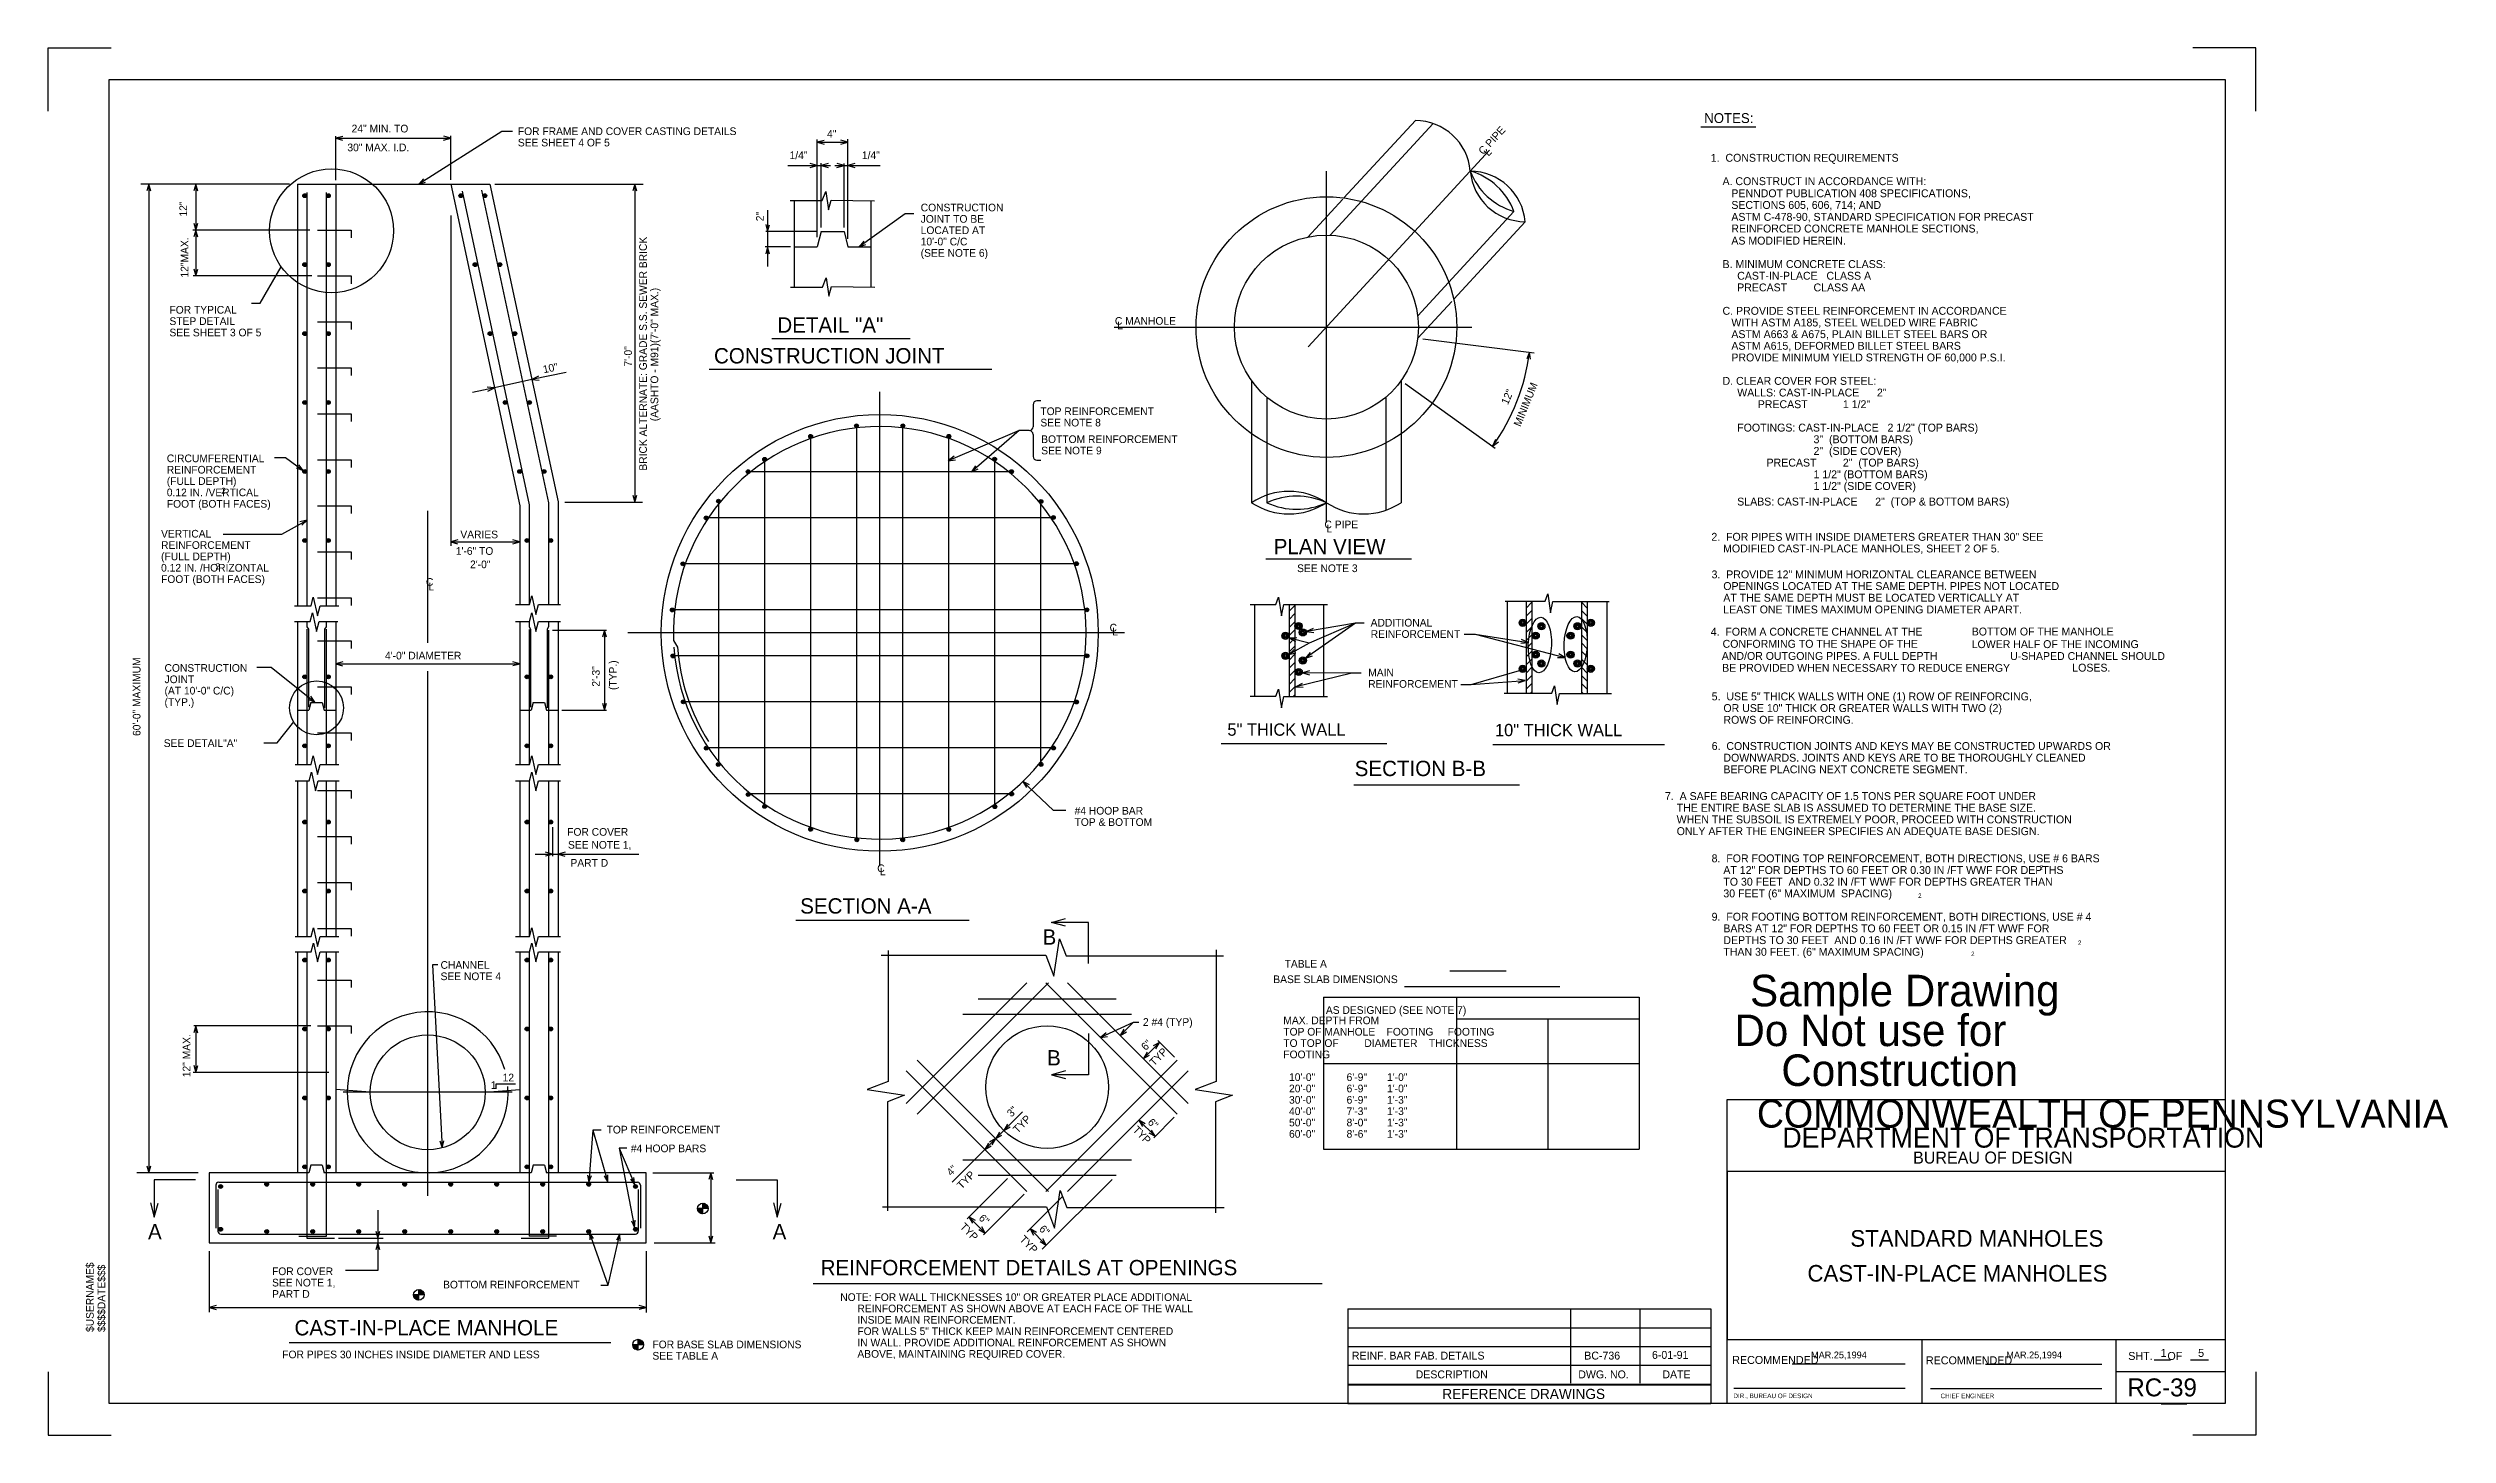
# Model space of a CAD drawing. Extents: x 150.5 to 188.6, y 6.9 to 28.9.
import ezdxf

# ---------------------------------------------------------------- set-up
doc = ezdxf.new("R2010")
doc.units = 0
for name, color, linetype in [('Border', 7, 'Continuous'), ('Default', 7, 'Continuous'), ('Level 1', 7, 'Continuous'), ('Plot', 7, 'Continuous'), ('Text', 7, 'Continuous'), ('Titleblock', 7, 'Continuous')]:
    doc.layers.add(name, color=color, linetype=linetype)

msp = doc.modelspace()

# ---------------------------------------------------------------- texts
at = {"layer": 'Default'}
for s, p in [('Sample Drawing', (177.512, 13.658)), ('Do Not use for ', (177.264, 13.027)), ('Construction', (178.008, 12.395))]:
    msp.add_text(s, height=0.5, dxfattribs=at).set_placement(p)
at = {"layer": 'Level 1'}
for s, height, p in [('$USERNAME$', 0.1217, (151.26, 8.493)), ('$$$$DATE$$$', 0.12175, (151.443, 8.493))]:
    msp.add_text(s, height=height, rotation=90, dxfattribs=at).set_placement(p)
at = {"layer": 'Text'}
for s, height, p in [('NOTES:', 0.1565, (176.786, 27.666)), ('24" MIN. TO', 0.12175, (155.347, 27.517)), ('SEE SHEET 4 OF 5', 0.12175, (157.982, 27.295)), ('FOR FRAME AND COVER CASTING DETAILS', 0.12175, (157.982, 27.475)), ('4"', 0.1217, (162.883, 27.433)), ('30" MAX. I.D.', 0.12175, (155.28, 27.218)), ('1/4"', 0.1217, (162.289, 27.094)), ('1/4"', 0.1217, (163.435, 27.094)), ('1.  CONSTRUCTION REQUIREMENTS', 0.12523, (176.89, 27.052)), ('    A. CONSTRUCT IN ACCORDANCE WITH:', 0.12523, (176.89, 26.681)), ('CONSTRUCTION', 0.12175, (164.367, 26.265)), ('       SECTIONS 605, 606, 714; AND', 0.12523, (176.89, 26.304)), ('       PENNDOT PUBLICATION 408 SPECIFICATIONS,', 0.12523, (176.89, 26.489)), ('JOINT TO BE', 0.12175, (164.367, 26.085)), ('LOCATED AT', 0.1217, (164.367, 25.905)), ('       ASTM C-478-90, STANDARD SPECIFICATION FOR PRECAST', 0.12523, (176.89, 26.115)), ('       REINFORCED CONCRETE MANHOLE SECTIONS,', 0.12523, (176.89, 25.93)), ('(SEE NOTE 6)', 0.12175, (164.367, 25.545)), ('10\'-0" C/C', 0.1217, (164.367, 25.725)), ('    B. MINIMUM CONCRETE CLASS:', 0.12523, (176.89, 25.366)), ('       AS MODIFIED HEREIN.', 0.12523, (176.89, 25.738)), ('         CAST-IN-PLACE   CLASS A', 0.12523, (176.89, 25.181)), ('         PRECAST         CLASS AA', 0.12523, (176.89, 24.996)), ('FOR TYPICAL', 0.12175, (152.46, 24.643)), ('    C. PROVIDE STEEL REINFORCEMENT IN ACCORDANCE', 0.12523, (176.89, 24.625)), ('STEP DETAIL', 0.12175, (152.46, 24.463)), ('SEE SHEET 3 OF 5', 0.12175, (152.46, 24.283)), ('DETAIL "A"', 0.2435, (162.095, 24.341)), ('C MANHOLE', 0.1217, (167.445, 24.467)), ('L', 0.122, (167.482, 24.395)), ('       WITH ASTM A185, STEEL WELDED WIRE FABRIC', 0.12523, (176.89, 24.44)), ('       ASTM A663 & A675, PLAIN BILLET STEEL BARS OR', 0.12523, (176.89, 24.255)), ('CONSTRUCTION JOINT', 0.24349, (161.091, 23.853)), ('       ASTM A615, DEFORMED BILLET STEEL BARS', 0.12523, (176.89, 24.07)), ('       PROVIDE MINIMUM YIELD STRENGTH OF 60,000 P.S.I.', 0.12523, (176.89, 23.885)), ('    D. CLEAR COVER FOR STEEL:', 0.12523, (176.89, 23.514)), ('         WALLS: CAST-IN-PLACE      2"', 0.12523, (176.89, 23.329)), ('                PRECAST            1 1/2"', 0.12523, (176.89, 23.144)), ('TOP REINFORCEMENT', 0.12175, (166.264, 23.034)), ('SEE NOTE 8', 0.1217, (166.264, 22.854)), ('         FOOTINGS: CAST-IN-PLACE   2 1/2" (TOP BARS)', 0.12523, (176.89, 22.773)), ('SEE NOTE 9', 0.1217, (166.277, 22.411)), ('BOTTOM REINFORCEMENT', 0.12175, (166.277, 22.591)), ('                                   3"  (BOTTOM BARS)', 0.12523, (176.89, 22.588)), ('                                   2"  (SIDE COVER)      ', 0.12523, (176.89, 22.403)), ('CIRCUMFERENTIAL', 0.12175, (152.418, 22.287)), ('REINFORCEMENT', 0.12175, (152.418, 22.107)), ('                   PRECAST         2"  (TOP BARS)', 0.12523, (176.89, 22.218)), ('                                   1 1/2" (BOTTOM BARS)', 0.12523, (176.89, 22.032)), ('0.12 IN. /VERTICAL', 0.12175, (152.418, 21.747)), ('(FULL DEPTH)', 0.12175, (152.418, 21.927)), ('FOOT (BOTH FACES)', 0.12175, (152.418, 21.566)), ('2', 0.0959, (153.281, 21.785)), ('         SLABS: CAST-IN-PLACE      2"  (TOP & BOTTOM BARS)', 0.12523, (176.89, 21.6)), ('                                   1 1/2" (SIDE COVER) ', 0.12523, (176.89, 21.847)), ('C PIPE', 0.1217, (170.767, 21.239)), ('VERTICAL', 0.1217, (152.327, 21.092)), ('REINFORCEMENT', 0.12175, (152.327, 20.912)), ('1\'-6" TO', 0.1217, (156.998, 20.818)), ('VARIES', 0.1217, (157.071, 21.08)), ('PLAN VIEW', 0.2435, (169.962, 20.828)), ('L', 0.122, (170.797, 21.173)), ('2.  FOR PIPES WITH INSIDE DIAMETERS GREATER THAN 30" SEE', 0.12523, (176.899, 21.041)), ('    MODIFIED CAST-IN-PLACE MANHOLES, SHEET 2 OF 5.', 0.12523, (176.899, 20.856)), ('0.12 IN. /HORIZONTAL', 0.12175, (152.327, 20.552)), ('(FULL DEPTH)', 0.12175, (152.327, 20.732)), ('2', 0.0959, (153.191, 20.588)), ('2\'-0"', 0.1217, (157.224, 20.606)), ('SEE NOTE 3', 0.1217, (170.333, 20.544)), ('3.  PROVIDE 12" MINIMUM HORIZONTAL CLEARANCE BETWEEN', 0.12523, (176.902, 20.445)), ('FOOT (BOTH FACES)', 0.12175, (152.327, 20.372)), ('C', 0.122, (156.525, 20.327)), ('L', 0.122, (156.564, 20.254)), ('    AT THE SAME DEPTH MUST BE LOCATED VERTICALLY AT', 0.12523, (176.902, 20.075)), ('    OPENINGS LOCATED AT THE SAME DEPTH. PIPES NOT LOCATED', 0.12523, (176.902, 20.26)), ('ADDITIONAL', 0.1217, (171.499, 19.681)), ('    LEAST ONE TIMES MAXIMUM OPENING DIAMETER APART.', 0.12523, (176.902, 19.889)), ('C', 0.122, (167.361, 19.602)), ('L', 0.122, (167.403, 19.539)), ('REINFORCEMENT', 0.12175, (171.499, 19.501)), ('4.  FORM A CONCRETE CHANNEL AT THE', 0.12509, (176.889, 19.536)), ('    CONFORMING TO THE SHAPE OF THE', 0.12509, (176.891, 19.344)), (' LOWER HALF OF THE INCOMING', 0.12509, (180.978, 19.339)), (' BOTTOM OF THE MANHOLE', 0.12509, (180.98, 19.539)), ('CONSTRUCTION', 0.12175, (152.382, 18.963)), ('4\'-0" DIAMETER', 0.12175, (155.876, 19.159)), ('    AND/OR OUTGOING PIPES. A FULL DEPTH', 0.12509, (176.878, 19.152)), ('    BE PROVIDED WHEN NECESSARY TO REDUCE ENERGY', 0.12509, (176.884, 18.963)), (' U-SHAPED CHANNEL SHOULD', 0.12509, (181.588, 19.15)), (' LOSES.', 0.1251, (182.573, 18.966)), ('JOINT', 0.1217, (152.382, 18.783)), ('(AT 10\'-0" C/C)', 0.12175, (152.382, 18.603)), ('MAIN', 0.1217, (171.46, 18.89)), ('REINFORCEMENT', 0.12175, (171.46, 18.71)), ('5.  USE 5" THICK WALLS WITH ONE (1) ROW OF REINFORCING,', 0.12523, (176.904, 18.51)), ('(TYP.)', 0.1217, (152.382, 18.423)), ('    OR USE 10" THICK OR GREATER WALLS WITH TWO (2)', 0.12523, (176.904, 18.325)), ('    ROWS OF REINFORCING.', 0.12523, (176.904, 18.139)), ('SEE DETAIL"A"', 0.12177, (152.369, 17.771)), ('5" THICK WALL', 0.19479, (169.228, 17.949)), ('10" THICK WALL', 0.19479, (173.469, 17.942)), ('SECTION B-B', 0.24349, (171.246, 17.309)), ('6.  CONSTRUCTION JOINTS AND KEYS MAY BE CONSTRUCTED UPWARDS OR', 0.12523, (176.904, 17.723)), ('    DOWNWARDS. JOINTS AND KEYS ARE TO BE THOROUGHLY CLEANED', 0.12523, (176.904, 17.538)), ('    BEFORE PLACING NEXT CONCRETE SEGMENT.', 0.12523, (176.904, 17.353)), ('#4 HOOP BAR', 0.12175, (166.806, 16.699)), ('          7.  A SAFE BEARING CAPACITY OF 1.5 TONS PER SQUARE FOOT UNDER', 0.12523, (175.698, 16.929)), ('              THE ENTIRE BASE SLAB IS ASSUMED TO DETERMINE THE BASE SIZE.', 0.12523, (175.698, 16.744)), ('FOR COVER', 0.1217, (158.764, 16.363)), ('TOP & BOTTOM', 0.12175, (166.806, 16.519)), ('              WHEN THE SUBSOIL IS EXTREMELY POOR, PROCEED WITH CONSTRUCTION', 0.12523, (175.698, 16.559)), ('              ONLY AFTER THE ENGINEER SPECIFIES AN ADEQUATE BASE DESIGN.', 0.12523, (175.698, 16.373)), ('SEE NOTE 1,', 0.12175, (158.777, 16.158)), ('PART D', 0.1217, (158.816, 15.872)), ('8.  FOR FOOTING TOP REINFORCEMENT, BOTH DIRECTIONS, USE # 6 BARS', 0.12523, (176.903, 15.942)), ('C', 0.122, (163.678, 15.786)), ('L', 0.122, (163.72, 15.735)), ('    AT 12" FOR DEPTHS TO 60 FEET OR 0.30 IN /FT WWF FOR DEPTHS', 0.12523, (176.903, 15.757)), ('    TO 30 FEET  AND 0.32 IN /FT WWF FOR DEPTHS GREATER THAN', 0.12523, (176.903, 15.571)), ('2', 0.0689, (182.103, 15.825)), ('SECTION A-A', 0.24349, (162.457, 15.128)), ('    30 FEET (6" MAXIMUM  SPACING)', 0.12523, (176.903, 15.386)), ('2', 0.0689, (180.177, 15.378)), ('B', 0.243, (166.299, 14.635)), ('9.  FOR FOOTING BOTTOM REINFORCEMENT, BOTH DIRECTIONS, USE # 4', 0.12523, (176.903, 15.016)), ('    BARS AT 12" FOR DEPTHS TO 60 FEET OR 0.15 IN /FT WWF FOR', 0.12523, (176.903, 14.831)), ('    THAN 30 FEET. (6" MAXIMUM SPACING)', 0.12523, (176.903, 14.46)), ('    DEPTHS TO 30 FEET  AND 0.16 IN /FT WWF FOR DEPTHS GREATER', 0.12523, (176.903, 14.645)), ('2', 0.0689, (181.017, 14.456)), ('2', 0.0689, (182.711, 14.633)), ('SEE NOTE 4', 0.1217, (156.757, 14.073)), ('CHANNEL', 0.1217, (156.757, 14.253)), ('                            BASE SLAB DIMENSIONS', 0.12175, (168.689, 14.026)), ('                                   TABLE A', 0.12175, (168.552, 14.271)), ('2 #4 (TYP)', 0.1217, (167.89, 13.348)), ('           TOP OF MANHOLE    FOOTING     FOOTING', 0.12175, (169.617, 13.194)), ('           MAX. DEPTH FROM', 0.12175, (169.617, 13.374)), ('                            AS DESIGNED (SEE NOTE 7)', 0.12175, (169.523, 13.538)), ('B', 0.243, (166.371, 12.72)), ('           TO TOP OF         DIAMETER    THICKNESS', 0.12175, (169.617, 13.014)), ('           FOOTING          ', 0.12175, (169.617, 12.834)), ('12', 0.1217, (157.741, 12.468)), ('             10\'-0"           6\'-9"       1\'-0"', 0.12175, (169.617, 12.474)), ('1', 0.122, (157.553, 12.347)), ('             30\'-0"           6\'-9"       1\'-3"', 0.12175, (169.617, 12.114)), ('             20\'-0"           6\'-9"       1\'-0"', 0.12175, (169.617, 12.294)), ('             40\'-0"           7\'-3"       1\'-3"', 0.12175, (169.617, 11.934)), ('             50\'-0"           8\'-0"       1\'-3"', 0.12175, (169.617, 11.754)), ('TOP REINFORCEMENT', 0.12175, (159.389, 11.641)), ('#4 HOOP BARS', 0.12175, (159.773, 11.344)), ('             60\'-0"           8\'-6"       1\'-3"', 0.12175, (169.617, 11.574)), ('A', 0.243, (152.12, 9.963)), ('A', 0.243, (162.02, 9.963)), ('FOR COVER', 0.1217, (154.086, 9.395)), ('REINFORCEMENT DETAILS AT OPENINGS', 0.24349, (162.781, 9.392)), ('SEE NOTE 1,', 0.12175, (154.086, 9.215)), ('PART D', 0.1217, (154.086, 9.035)), ('BOTTOM REINFORCEMENT', 0.12175, (156.797, 9.184)), ('NOTE: FOR WALL THICKNESSES 10" OR GREATER PLACE ADDITIONAL', 0.12175, (163.092, 8.985)), ('      REINFORCEMENT AS SHOWN ABOVE AT EACH FACE OF THE WALL', 0.12175, (163.092, 8.805)), ('CAST-IN-PLACE MANHOLE', 0.24349, (154.442, 8.439)), ('      FOR WALLS 5" THICK KEEP MAIN REINFORCEMENT CENTERED', 0.12175, (163.092, 8.445)), ('      INSIDE MAIN REINFORCEMENT.', 0.12175, (163.092, 8.625)), ('      IN WALL. PROVIDE ADDITIONAL REINFORCEMENT AS SHOWN', 0.12175, (163.092, 8.265)), ('FOR PIPES 30 INCHES INSIDE DIAMETER AND LESS', 0.12175, (154.248, 8.076)), ('SEE TABLE A', 0.12175, (160.115, 8.055)), ('FOR BASE SLAB DIMENSIONS', 0.12175, (160.115, 8.235)), ('      ABOVE, MAINTAINING REQUIRED COVER.', 0.12175, (163.092, 8.085))]:
    msp.add_text(s, height=height, dxfattribs=at).set_placement(p)
for s, height, rotation, p in [('C PIPE', 0.1218, 47.3294, (173.283, 27.153)), ('L', 0.122, 47.3294, (173.367, 27.13)), ('12"', 0.1217, 90, (152.739, 26.183)), ('2"', 0.1217, 90, (161.88, 26.108)), ('12"MAX.', 0.1218, 90, (152.761, 25.215)), ('BRICK ALTERNATE: GRADE S.S. SEWER BRICK', 0.12175, 90, (160.027, 22.153)), ('(AASHTO - M91)(7\'-0" MAX.)', 0.12175, 90, (160.207, 22.937)), ('7\'-0"  ', 0.1217, 90, (159.79, 23.803)), ('10"', 0.1218, 12.0967, (158.393, 23.696)), ('12"', 0.1218, 66.2272, (173.673, 23.189)), ('MINIMUM', 0.1218, 67.8502, (173.873, 22.841)), ('60\'-0" MAXIMUM', 0.12175, 90, (152.001, 17.945)), ('2\'-3"', 0.1217, 90, (159.28, 18.728)), ('(TYP.)', 0.1217, 90, (159.55, 18.674)), ('12" MAX.', 0.1217, 90, (152.792, 12.533)), ('6"', 0.1218, 45, (167.934, 12.948)), ('TYP', 0.1218, 45, (168.065, 12.701)), ('3"', 0.1218, 45.0139, (165.806, 11.893)), ('TYP', 0.1218, 45.0139, (165.902, 11.636)), ('6"', 0.1218, 315, (167.955, 11.807)), ('TYP', 0.1218, 315, (167.719, 11.687)), ('4"', 0.1218, 45.0139, (164.85, 10.96)), ('TYP', 0.1218, 45.0139, (165.015, 10.75)), ('6"', 0.1218, 315, (165.277, 10.288)), ('TYP', 0.1218, 315, (164.979, 10.152)), ('TYP', 0.1218, 315, (165.924, 9.951)), ('6"', 0.1218, 315, (166.234, 10.115))]:
    msp.add_text(s, height=height, rotation=rotation, dxfattribs=at).set_placement(p)
at = {"layer": 'Titleblock'}
for s, height, p in [('COMMONWEALTH OF PENNSYLVANIA', 0.44411, (177.621, 11.734)), ('DEPARTMENT OF TRANSPORTATION', 0.31636, (178.024, 11.417)), ('BUREAU OF DESIGN', 0.1903, (180.096, 11.164)), ('STANDARD MANHOLES', 0.26325, (179.102, 9.846)), ('CAST-IN-PLACE MANHOLES', 0.26333, (178.422, 9.292)), ('REINF. BAR FAB. DETAILS', 0.12523, (171.201, 8.056)), ('BC-736', 0.1252, (174.885, 8.056)), ('6-01-91', 0.1252, (175.958, 8.067)), ('RECOMMENDED', 0.1269, (177.23, 7.986)), ('MAR.25,1994', 0.10799, (178.479, 8.075)), ('RECOMMENDED', 0.1269, (180.3, 7.98)), ('MAR.25,1994', 0.10799, (181.574, 8.075)), ('SHT.     OF    ', 0.12656, (183.507, 8.05)), ('1', 0.127, (184.019, 8.098)), ('5', 0.127, (184.614, 8.098)), ('DESCRIPTION', 0.12523, (172.212, 7.758)), ('DWG. NO.', 0.1252, (174.79, 7.758)), ('DATE', 0.1252, (176.123, 7.758)), ('RC-39', 0.285, (183.493, 7.472)), ('REFERENCE DRAWINGS', 0.16152, (172.634, 7.43)), ('DIR., BUREAU OF DESIGN', 0.07278, (177.248, 7.444)), (' CHIEF ENGINEER', 0.07261, (180.503, 7.443))]:
    msp.add_text(s, height=height, dxfattribs=at).set_placement(p)

# ---------------------------------------------------------------- linework, layer by layer
at = {"layer": 'Border'}
msp.add_lwpolyline([(177.152, 7.36), (177.152, 12.178), (185.042, 12.178), (185.042, 11.037), (177.152, 11.037), (177.152, 8.374), (185.042, 8.374), (185.042, 7.36), (151.507, 7.36), (151.507, 28.356), (185.042, 28.356), (185.042, 8.374)], dxfattribs=at)
at = {"layer": 'Level 1'}
for p, q in [((155.095, 26.758), (155.095, 27.46)), ((155.095, 27.424), (156.918, 27.424)), ((156.918, 26.763), (156.918, 27.465)), ((162.727, 25.854), (162.727, 27.402)), ((163.213, 25.83), (163.213, 27.409)), ((170.859, 25.886), (172.492, 27.657)), ((171.073, 26.477), (172.207, 27.707)), ((162.727, 27.361), (163.213, 27.361)), ((162.727, 27.242), (162.727, 27.316)), ((162.788, 26.01), (162.788, 27.029)), ((163.152, 26.01), (163.152, 27.025)), ((170.51, 24.118), (173.381, 27.234)), ((154.364, 26.698), (152.005, 26.698)), ((152.134, 26.698), (152.134, 11.018)), ((152.878, 26.698), (152.878, 25.969)), ((154.488, 26.698), (157.539, 26.698)), ((154.488, 26.698), (154.488, 20.011)), ((155.095, 26.698), (155.095, 20.011)), ((157.619, 26.698), (159.97, 26.698)), ((159.837, 26.698), (159.837, 21.652)), ((162.262, 26.992), (162.727, 26.992)), ((162.727, 26.992), (162.788, 26.992)), ((162.788, 26.992), (162.938, 26.992)), ((163.008, 26.992), (163.152, 26.992)), ((163.152, 26.992), (163.213, 26.992)), ((163.213, 26.992), (163.724, 26.992)), ((170.797, 21.333), (170.797, 26.9)), ((154.64, 26.565), (154.64, 20.011)), ((154.944, 26.565), (154.944, 20.011)), ((161.941, 26.282), (161.941, 25.943)), ((162.362, 26.435), (162.362, 25.065)), ((163.577, 26.435), (163.577, 25.065)), ((170.502, 25.857), (171.057, 26.46)), ((172.244, 24.61), (173.77, 26.265)), ((154.687, 25.969), (152.831, 25.969)), ((152.878, 25.969), (152.878, 25.24)), ((156.918, 26.198), (156.918, 20.958)), ((162.709, 25.943), (161.912, 25.943)), ((161.941, 25.943), (161.941, 25.691)), ((162.788, 25.943), (162.727, 25.7)), ((162.788, 25.943), (163.152, 25.943)), ((163.152, 25.943), (163.213, 25.7)), ((172.815, 24.87), (173.949, 26.1)), ((162.301, 25.7), (161.9, 25.7)), ((161.941, 25.7), (161.941, 25.388)), ((162.362, 25.7), (162.727, 25.7)), ((163.213, 25.7), (163.577, 25.7)), ((154.714, 25.24), (152.835, 25.24)), ((172.244, 24.252), (172.783, 24.836)), ((167.432, 24.43), (173.101, 24.43)), ((162.009, 24.247), (164.202, 24.247)), ((172.326, 24.242), (174.092, 24.024)), ((158.204, 23.596), (157.61, 23.468)), ((158.747, 23.712), (158.204, 23.596)), ((161.014, 23.765), (165.492, 23.765)), ((157.61, 23.468), (157.263, 23.394)), ((163.718, 15.881), (163.718, 23.402)), ((169.612, 23.58), (169.612, 22.74)), ((169.855, 23.316), (169.855, 21.645)), ((171.738, 23.316), (171.738, 21.524)), ((171.981, 23.58), (171.981, 22.74)), ((172.044, 23.534), (173.472, 22.51)), ((163.354, 16.329), (163.354, 22.831)), ((164.083, 16.329), (164.083, 22.831)), ((162.624, 16.497), (162.624, 22.663)), ((165.93, 22.789), (164.805, 22.311)), ((164.812, 16.497), (164.812, 22.663)), ((165.93, 22.789), (165.173, 22.134)), ((166.087, 22.789), (165.93, 22.789)), ((169.612, 22.738), (169.612, 21.645)), ((171.981, 22.738), (171.981, 21.645)), ((154.125, 22.363), (154.298, 22.363)), ((154.298, 22.363), (154.577, 22.153)), ((165.765, 22.132), (161.671, 22.132)), ((161.896, 16.864), (161.896, 22.297)), ((165.541, 16.864), (165.541, 22.297)), ((156.554, 19.42), (156.554, 21.515)), ((158.726, 21.652), (159.959, 21.652)), ((166.435, 21.403), (160.967, 21.403)), ((161.166, 17.533), (161.166, 21.668)), ((166.27, 17.533), (166.27, 21.627)), ((156.918, 21.025), (158.012, 21.025)), ((166.801, 20.674), (160.635, 20.674)), ((169.835, 20.753), (172.147, 20.753)), ((166.969, 19.945), (160.467, 19.945)), ((169.659, 20.032), (169.659, 18.574)), ((170.205, 20.028), (170.205, 18.57)), ((170.205, 19.923), (170.297, 20.014)), ((170.205, 19.794), (170.297, 19.885)), ((170.297, 20.028), (170.297, 18.57)), ((170.752, 20.028), (170.752, 18.57)), ((173.661, 20.082), (173.661, 18.624)), ((173.964, 20.079), (173.964, 18.62)), ((173.964, 19.974), (174.056, 20.065)), ((173.964, 19.845), (174.056, 19.936)), ((173.964, 19.716), (174.056, 19.807)), ((174.056, 20.079), (174.056, 18.62)), ((174.84, 20.079), (174.84, 18.62)), ((174.931, 19.974), (174.84, 20.065)), ((174.931, 19.845), (174.84, 19.936)), ((174.931, 19.716), (174.84, 19.807)), ((174.931, 20.079), (174.931, 18.62)), ((175.24, 20.079), (175.24, 18.62)), ((154.488, 19.756), (154.488, 17.506)), ((154.64, 19.756), (154.64, 19.676)), ((154.64, 19.676), (154.662, 19.64)), ((154.64, 19.64), (154.64, 17.506)), ((154.944, 19.678), (154.92, 19.64)), ((154.944, 19.756), (154.944, 19.678)), ((154.944, 19.64), (154.944, 17.506)), ((155.095, 19.756), (155.095, 17.506)), ((158.163, 19.676), (158.185, 19.64)), ((158.467, 19.678), (158.444, 19.64)), ((158.53, 19.623), (159.389, 19.623)), ((159.356, 19.623), (159.356, 18.353)), ((167.599, 19.58), (159.724, 19.58)), ((160.449, 19.458), (160.512, 19.355)), ((170.205, 19.666), (170.297, 19.757)), ((170.205, 19.537), (170.297, 19.628)), ((170.205, 19.408), (170.297, 19.499)), ((173.964, 19.587), (174.056, 19.678)), ((173.964, 19.458), (174.056, 19.549)), ((173.964, 19.329), (174.056, 19.42)), ((174.931, 19.587), (174.84, 19.678)), ((174.931, 19.458), (174.84, 19.549)), ((174.931, 19.329), (174.84, 19.42)), ((155.095, 19.091), (158.012, 19.091)), ((166.969, 19.216), (160.467, 19.216)), ((170.205, 19.279), (170.297, 19.37)), ((170.205, 19.15), (170.297, 19.241)), ((170.205, 19.021), (170.297, 19.112)), ((173.964, 19.2), (174.056, 19.292)), ((173.964, 19.072), (174.056, 19.163)), ((173.964, 18.943), (174.056, 19.034)), ((174.931, 19.2), (174.84, 19.292)), ((174.931, 19.072), (174.84, 19.163)), ((174.931, 18.943), (174.84, 19.034)), ((156.554, 10.651), (156.554, 18.973)), ((170.205, 18.892), (170.297, 18.983)), ((170.205, 18.763), (170.297, 18.855)), ((170.205, 18.635), (170.297, 18.726)), ((173.964, 18.814), (174.056, 18.905)), ((173.964, 18.685), (174.056, 18.776)), ((174.029, 18.62), (174.056, 18.647)), ((174.931, 18.814), (174.84, 18.905)), ((174.931, 18.685), (174.84, 18.776)), ((174.867, 18.62), (174.84, 18.647)), ((154.488, 18.353), (154.67, 18.353)), ((154.701, 18.475), (154.67, 18.353)), ((154.701, 18.475), (154.883, 18.475)), ((154.883, 18.475), (154.913, 18.353)), ((154.913, 18.353), (155.095, 18.353)), ((158.012, 18.353), (158.194, 18.353)), ((158.224, 18.475), (158.194, 18.353)), ((158.224, 18.475), (158.406, 18.475)), ((158.406, 18.475), (158.437, 18.353)), ((158.437, 18.353), (158.619, 18.353)), ((158.679, 18.353), (159.389, 18.353)), ((166.801, 18.487), (160.635, 18.487)), ((170.27, 18.57), (170.297, 18.597)), ((166.435, 17.758), (161.002, 17.758)), ((169.131, 17.826), (171.757, 17.826)), ((173.437, 17.81), (176.155, 17.81)), ((154.488, 17.235), (154.488, 14.765)), ((154.64, 17.235), (154.64, 14.765)), ((154.944, 17.235), (154.944, 14.765)), ((155.095, 17.235), (155.095, 14.765)), ((171.232, 17.168), (173.856, 17.168)), ((165.765, 17.029), (161.671, 17.029)), ((158.533, 16.497), (158.532, 16.04)), ((158.254, 16.073), (158.532, 16.073)), ((158.532, 16.073), (158.619, 16.073)), ((158.619, 16.073), (159.897, 16.073)), ((162.387, 15.023), (165.134, 15.023)), ((154.488, 14.522), (154.488, 11.018)), ((154.64, 14.522), (154.64, 9.98)), ((154.944, 14.522), (154.944, 10.009)), ((155.095, 14.522), (155.095, 11.018)), ((172.756, 14.221), (173.647, 14.221)), ((164.138, 12.119), (166.051, 14.031)), ((164.31, 11.947), (166.394, 14.031)), ((165.277, 13.774), (167.466, 13.774)), ((166.349, 14.031), (168.434, 11.947)), ((166.693, 14.031), (168.606, 12.119)), ((170.752, 13.804), (170.752, 11.392)), ((170.752, 13.804), (175.754, 13.804)), ((172.034, 13.97), (174.497, 13.97)), ((172.86, 13.804), (172.86, 11.392)), ((175.754, 13.804), (175.754, 11.392)), ((154.7, 13.346), (152.844, 13.346)), ((152.878, 13.346), (152.878, 12.61)), ((165.035, 13.531), (167.709, 13.531)), ((172.86, 13.457), (175.754, 13.457)), ((174.305, 13.457), (174.305, 11.392)), ((168.154, 13.086), (167.896, 12.828)), ((168.126, 13.114), (168.391, 12.849)), ((154.988, 12.61), (152.835, 12.61)), ((164.138, 12.634), (166.051, 10.722)), ((164.31, 12.806), (166.394, 10.722)), ((166.35, 10.722), (168.434, 12.806)), ((166.693, 10.722), (168.606, 12.634)), ((170.763, 12.75), (175.754, 12.75)), ((155.642, 12.294), (155.095, 12.34)), ((157.891, 12.294), (155.211, 12.294)), ((157.465, 12.294), (158.012, 12.34)), ((165.685, 11.689), (165.978, 11.983)), ((167.825, 11.854), (168.083, 11.596)), ((168.387, 11.9), (168.06, 11.574)), ((159.171, 11.693), (159.108, 10.868)), ((164.867, 10.871), (165.556, 11.561)), ((165.556, 11.561), (165.685, 11.689)), ((154.7, 11.14), (154.67, 11.018)), ((154.883, 11.14), (154.7, 11.14)), ((154.883, 11.14), (154.913, 11.018)), ((158.406, 11.14), (158.224, 11.14)), ((165.035, 11.222), (167.709, 11.222)), ((170.752, 11.392), (175.754, 11.392)), ((152.913, 11.018), (151.941, 11.018)), ((153.091, 11.018), (153.091, 9.908)), ((154.67, 11.018), (153.091, 11.018)), ((153.195, 10.821), (153.195, 10.139)), ((153.227, 10.754), (153.227, 10.092)), ((159.88, 10.866), (153.24, 10.866)), ((158.194, 11.018), (154.913, 11.018)), ((160.016, 11.018), (158.437, 11.018)), ((159.891, 10.754), (159.891, 10.092)), ((159.926, 10.821), (159.926, 10.139)), ((160.016, 9.908), (160.016, 11.018)), ((160.122, 11.018), (161.09, 11.018)), ((161.04, 11.018), (161.04, 9.908)), ((165.103, 10.289), (165.741, 10.928)), ((165.277, 10.98), (167.466, 10.98)), ((165.36, 10.032), (166.006, 10.677)), ((166.294, 9.807), (167.401, 10.914)), ((155.763, 10.427), (155.763, 9.98)), ((160.91, 10.366), (160.828, 10.447)), ((160.999, 10.451), (160.829, 10.451)), ((160.894, 10.368), (160.831, 10.432)), ((160.914, 10.376), (160.839, 10.451)), ((160.873, 10.376), (160.839, 10.411)), ((160.914, 10.389), (160.851, 10.451)), ((160.914, 10.402), (160.865, 10.451)), ((160.914, 10.416), (160.879, 10.451)), ((160.914, 10.429), (160.892, 10.451)), ((160.914, 10.443), (160.905, 10.451)), ((160.998, 10.451), (160.914, 10.536)), ((160.914, 10.366), (160.914, 10.536)), ((160.986, 10.451), (160.914, 10.523)), ((160.972, 10.451), (160.914, 10.51)), ((160.959, 10.451), (160.914, 10.496)), ((160.945, 10.451), (160.914, 10.483)), ((160.932, 10.451), (160.914, 10.469)), ((160.919, 10.451), (160.914, 10.456)), ((160.997, 10.466), (160.928, 10.534)), ((160.991, 10.485), (160.947, 10.529)), ((165.132, 10.319), (165.39, 10.062)), ((166.054, 10.083), (166.608, 10.636)), ((153.091, 9.908), (160.016, 9.908)), ((153.273, 10.047), (159.846, 10.047)), ((154.944, 10.009), (154.511, 10.009)), ((154.64, 9.98), (155.075, 9.98)), ((155.14, 9.98), (155.846, 9.98)), ((155.763, 9.98), (155.763, 9.908)), ((155.763, 9.908), (155.763, 9.469)), ((158.032, 9.98), (158.467, 9.98)), ((158.596, 10.011), (158.163, 10.011)), ((159.413, 9.233), (159.116, 10.07)), ((160.143, 9.908), (161.11, 9.908)), ((166.101, 10.129), (166.358, 9.872)), ((153.091, 9.774), (153.091, 8.806)), ((160.016, 9.774), (160.016, 8.802)), ((155.763, 9.469), (155.25, 9.469)), ((156.497, 9.082), (156.412, 9.167)), ((156.412, 8.997), (156.412, 9.167)), ((156.484, 9.082), (156.412, 9.154)), ((156.47, 9.082), (156.412, 9.141)), ((156.496, 9.097), (156.427, 9.165)), ((156.49, 9.116), (156.446, 9.16)), ((162.665, 9.261), (170.732, 9.261)), ((153.091, 8.883), (160.016, 8.883)), ((156.497, 9.082), (156.327, 9.082)), ((156.408, 8.997), (156.327, 9.078)), ((156.393, 8.999), (156.329, 9.063)), ((156.412, 9.007), (156.337, 9.082)), ((156.372, 9.007), (156.337, 9.041)), ((156.412, 9.02), (156.35, 9.082)), ((156.412, 9.033), (156.364, 9.082)), ((156.412, 9.047), (156.377, 9.082)), ((156.412, 9.06), (156.39, 9.082)), ((156.412, 9.074), (156.404, 9.082)), ((156.457, 9.082), (156.412, 9.127)), ((156.444, 9.082), (156.412, 9.114)), ((156.431, 9.082), (156.412, 9.1)), ((156.417, 9.082), (156.412, 9.087)), ((159.973, 8.292), (159.888, 8.377)), ((159.888, 8.207), (159.888, 8.377)), ((159.972, 8.306), (159.903, 8.375)), ((159.966, 8.326), (159.922, 8.369)), ((154.357, 8.324), (159.457, 8.324)), ((159.973, 8.291), (159.803, 8.291)), ((159.884, 8.206), (159.803, 8.288)), ((159.869, 8.208), (159.805, 8.273)), ((159.888, 8.217), (159.813, 8.291)), ((159.848, 8.217), (159.813, 8.251)), ((159.888, 8.23), (159.826, 8.291)), ((159.888, 8.243), (159.839, 8.291)), ((159.888, 8.257), (159.853, 8.291)), ((159.888, 8.27), (159.866, 8.291)), ((159.888, 8.283), (159.879, 8.291)), ((159.96, 8.291), (159.888, 8.364)), ((159.946, 8.291), (159.888, 8.35)), ((159.933, 8.291), (159.888, 8.337)), ((159.92, 8.291), (159.888, 8.323)), ((159.906, 8.291), (159.888, 8.31)), ((159.893, 8.291), (159.888, 8.297))]:
    msp.add_line(p, q, dxfattribs=at)
for points in [[(155.207, 27.454), (155.095, 27.424), (155.205, 27.393)], [(157.895, 27.532), (157.727, 27.532), (156.411, 26.694)], [(156.806, 27.394), (156.918, 27.424), (156.808, 27.455)], [(162.839, 27.391), (162.727, 27.361), (162.837, 27.33)], [(163.101, 27.331), (163.213, 27.361), (163.103, 27.392)], [(162.615, 26.961), (162.727, 26.992), (162.617, 27.023)], [(162.899, 27.022), (162.788, 26.992), (162.898, 26.96)], [(163.04, 26.961), (163.152, 26.992), (163.042, 27.023)], [(163.325, 27.022), (163.213, 26.992), (163.323, 26.96)], [(152.164, 26.586), (152.134, 26.698), (152.103, 26.588)], [(152.908, 26.586), (152.878, 26.698), (152.847, 26.588)], [(156.489, 26.779), (156.411, 26.694), (156.52, 26.727)], [(156.918, 26.698), (158.012, 21.595), (158.012, 20.031)], [(157.539, 26.698), (158.619, 21.659), (158.619, 20.031)], [(159.868, 26.586), (159.837, 26.698), (159.806, 26.588)], [(157.098, 26.584), (158.163, 21.611), (158.163, 20.031)], [(157.404, 26.603), (158.467, 21.643), (158.467, 20.031)], [(162.296, 26.435), (162.803, 26.435), (162.865, 26.582), (162.906, 26.288), (162.947, 26.443), (163.633, 26.434)], [(152.908, 25.857), (152.878, 25.969), (152.847, 25.859)], [(152.848, 26.08), (152.878, 25.969), (152.909, 26.078)], [(154.804, 25.969), (155.339, 25.969), (155.339, 25.847)], [(161.911, 26.055), (161.941, 25.943), (161.972, 26.053)], [(164.26, 26.227), (164.123, 26.227), (163.391, 25.704)], [(161.971, 25.588), (161.941, 25.7), (161.91, 25.59)], [(163.464, 25.793), (163.391, 25.704), (163.498, 25.742)], [(152.848, 25.351), (152.878, 25.24), (152.909, 25.349)], [(153.76, 24.808), (153.897, 24.808), (154.231, 25.385)], [(154.804, 25.24), (155.339, 25.24), (155.339, 25.118)], [(162.301, 25.065), (162.808, 25.065), (162.869, 25.212), (162.91, 24.918), (162.951, 25.073), (163.638, 25.064)], [(154.804, 24.511), (155.339, 24.511), (155.339, 24.389)], [(174.034, 23.92), (174.016, 24.034), (173.973, 23.928)], [(154.804, 23.782), (155.339, 23.782), (155.339, 23.66)], [(158.307, 23.649), (158.204, 23.596), (158.318, 23.588)], [(157.507, 23.416), (157.61, 23.468), (157.496, 23.476)], [(166.271, 23.26), (166.209, 23.26)], [(154.804, 23.053), (155.339, 23.053), (155.339, 22.931)], [(166.148, 23.199), (166.148, 22.85)], [(166.148, 22.728), (166.148, 22.379)], [(173.475, 22.647), (173.432, 22.539), (173.523, 22.608)], [(154.47, 22.196), (154.577, 22.153), (154.508, 22.244)], [(154.804, 22.324), (155.339, 22.324), (155.339, 22.202)], [(164.896, 22.383), (164.805, 22.311), (164.918, 22.326)], [(165.238, 22.23), (165.173, 22.134), (165.276, 22.182)], [(166.209, 22.318), (166.271, 22.318)], [(159.807, 21.764), (159.837, 21.652), (159.869, 21.762)], [(153.31, 21.148), (154.242, 21.148), (154.641, 21.366)], [(154.557, 21.286), (154.641, 21.366), (154.529, 21.341)], [(154.804, 21.595), (155.339, 21.595), (155.339, 21.473)], [(157.03, 21.055), (156.918, 21.025), (157.028, 20.994)], [(157.9, 20.995), (158.012, 21.025), (157.902, 21.056)], [(154.804, 20.866), (155.339, 20.866), (155.339, 20.744)], [(157.943, 20.031), (158.166, 20.031), (158.202, 20.168), (158.267, 19.872), (158.311, 20.031), (158.658, 20.031)], [(173.631, 20.082), (174.265, 20.082), (174.306, 20.198), (174.351, 19.9), (174.388, 20.079), (175.28, 20.079)], [(154.44, 20.011), (154.704, 20.011), (154.74, 20.148), (154.805, 19.852), (154.848, 20.011), (155.144, 20.011)], [(154.44, 19.76), (154.689, 19.76), (154.726, 19.897), (154.791, 19.602), (154.834, 19.76), (155.129, 19.76)], [(154.804, 20.136), (155.339, 20.136), (155.339, 20.015)], [(157.943, 19.76), (158.166, 19.76), (158.202, 19.897), (158.267, 19.602), (158.311, 19.76), (158.658, 19.76)], [(169.589, 20.032), (169.998, 20.032), (170.039, 20.147), (170.084, 19.849), (170.121, 20.028), (170.817, 20.028)], [(154.662, 19.64), (154.662, 18.4)], [(154.804, 19.452), (155.339, 19.452), (155.339, 19.331)], [(154.92, 19.64), (154.92, 18.393)], [(158.012, 19.756), (158.012, 17.506)], [(158.163, 19.756), (158.163, 19.676)], [(158.163, 19.632), (158.163, 17.506)], [(158.185, 19.64), (158.185, 18.4)], [(158.444, 19.64), (158.444, 18.393)], [(158.467, 19.756), (158.467, 19.678)], [(158.467, 19.623), (158.467, 17.506)], [(158.619, 19.756), (158.619, 17.506)], [(159.386, 19.511), (159.356, 19.623), (159.325, 19.513)], [(170.525, 19.419), (170.202, 19.236)], [(171.261, 19.733), (170.525, 19.419), (170.211, 19.498)], [(170.327, 19.5), (170.211, 19.498), (170.31, 19.441)], [(171.261, 19.733), (170.467, 19.18)], [(171.394, 19.733), (171.261, 19.733), (170.483, 19.601)], [(170.588, 19.649), (170.483, 19.601), (170.597, 19.588)], [(172.983, 19.56), (173.155, 19.56), (173.994, 19.43)], [(173.155, 19.56), (174.577, 19.191)], [(173.879, 19.417), (173.994, 19.43), (173.89, 19.477)], [(153.844, 19.035), (154.07, 19.035), (154.766, 18.483)], [(155.207, 19.121), (155.095, 19.091), (155.205, 19.06)], [(157.9, 19.061), (158.012, 19.091), (157.902, 19.122)], [(170.284, 19.317), (170.202, 19.236), (170.313, 19.263)], [(170.542, 19.269), (170.467, 19.18), (170.575, 19.218)], [(174.461, 19.19), (174.577, 19.191), (174.479, 19.249)], [(154.804, 18.723), (155.339, 18.723), (155.339, 18.602)], [(169.589, 18.574), (169.998, 18.574), (170.039, 18.689), (170.084, 18.391), (170.121, 18.57), (170.817, 18.57)], [(171.198, 18.941), (170.313, 18.722)], [(170.414, 18.778), (170.313, 18.722), (170.427, 18.718)], [(170.532, 18.978), (170.42, 18.949), (170.53, 18.917)], [(171.347, 18.941), (171.198, 18.941), (170.42, 18.949)], [(172.928, 18.761), (173.093, 18.761), (173.858, 18.983)], [(173.093, 18.761), (173.946, 18.824)], [(173.616, 18.624), (174.37, 18.624), (174.411, 18.74), (174.455, 18.442), (174.493, 18.62), (175.317, 18.62)], [(173.837, 18.786), (173.946, 18.824), (173.834, 18.847)], [(154.66, 18.529), (154.766, 18.483), (154.699, 18.576)], [(159.326, 18.465), (159.356, 18.353), (159.387, 18.463)], [(153.955, 17.839), (154.169, 17.839), (154.431, 18.168)], [(154.804, 17.994), (155.339, 17.994), (155.339, 17.873)], [(154.452, 17.494), (154.704, 17.494), (154.74, 17.632), (154.805, 17.336), (154.848, 17.494), (155.144, 17.494)], [(157.943, 17.494), (158.166, 17.494), (158.202, 17.632), (158.267, 17.336), (158.311, 17.494), (158.658, 17.494)], [(154.452, 17.235), (154.675, 17.235), (154.711, 17.372), (154.776, 17.076), (154.819, 17.235), (155.151, 17.235)], [(157.943, 17.235), (158.166, 17.235), (158.202, 17.372), (158.267, 17.076), (158.311, 17.235), (158.658, 17.235)], [(158.012, 17.235), (158.012, 14.765)], [(158.163, 17.235), (158.163, 14.765)], [(158.467, 17.235), (158.467, 14.765)], [(158.619, 17.235), (158.619, 14.765)], [(166.669, 16.763), (166.472, 16.763), (165.988, 17.224)], [(166.089, 17.169), (165.988, 17.224), (166.046, 17.126)], [(154.804, 17.078), (155.339, 17.078), (155.339, 16.956)], [(154.804, 16.349), (155.339, 16.349), (155.339, 16.227)], [(158.421, 16.042), (158.532, 16.073), (158.422, 16.104)], [(158.731, 16.103), (158.619, 16.073), (158.729, 16.041)], [(154.804, 15.62), (155.339, 15.62), (155.339, 15.498)], [(154.452, 14.763), (154.707, 14.763), (154.743, 14.9), (154.808, 14.604), (154.851, 14.763), (155.147, 14.763)], [(154.804, 14.891), (155.339, 14.891), (155.339, 14.769)], [(157.943, 14.763), (158.166, 14.763), (158.202, 14.9), (158.267, 14.604), (158.311, 14.763), (158.658, 14.763)], [(166.664, 14.929), (166.441, 14.989), (166.66, 15.051)], [(167.029, 14.335), (167.029, 14.989), (166.441, 14.989)], [(154.452, 14.522), (154.707, 14.522), (154.743, 14.659), (154.808, 14.363), (154.851, 14.522), (155.147, 14.522)], [(157.943, 14.522), (158.166, 14.522), (158.202, 14.659), (158.267, 14.363), (158.311, 14.522), (158.658, 14.522)], [(158.012, 14.522), (158.012, 11.018)], [(158.163, 14.522), (158.163, 10.011)], [(158.467, 14.522), (158.467, 9.98)], [(158.619, 14.522), (158.619, 11.018)], [(163.853, 14.543), (163.853, 12.467), (163.517, 12.338), (164.111, 12.248), (163.84, 12.144), (163.84, 10.417)], [(163.74, 14.471), (166.349, 14.471), (166.478, 14.135), (166.569, 14.729), (166.672, 14.458), (169.166, 14.458)], [(169.05, 14.554), (169.05, 12.467), (168.715, 12.338), (169.308, 12.248), (169.037, 12.144), (169.037, 10.383)], [(154.804, 14.075), (155.339, 14.075), (155.339, 13.954)], [(156.714, 14.314), (156.628, 14.314), (156.784, 11.413)], [(152.908, 13.234), (152.878, 13.346), (152.847, 13.236)], [(154.804, 13.346), (155.339, 13.346), (155.339, 13.225)], [(167.732, 13.399), (167.217, 13.164)], [(167.823, 13.399), (167.732, 13.399), (167.529, 13.195)], [(167.029, 13.227), (167.029, 12.573), (166.441, 12.573)], [(167.306, 13.237), (167.217, 13.164), (167.329, 13.181)], [(167.586, 13.296), (167.529, 13.195), (167.628, 13.251)], [(168.096, 12.986), (168.154, 13.086), (168.054, 13.03)], [(152.848, 12.722), (152.878, 12.61), (152.909, 12.72)], [(166.664, 12.633), (166.441, 12.573), (166.66, 12.511)], [(167.954, 12.929), (167.896, 12.828), (167.996, 12.884)], [(157.639, 12.35), (157.639, 12.426), (157.943, 12.426)], [(167.926, 11.796), (167.825, 11.854), (167.881, 11.754)], [(156.748, 11.523), (156.784, 11.413), (156.81, 11.524)], [(159.304, 11.693), (159.171, 11.693), (159.409, 10.871)], [(165.442, 11.489), (165.384, 11.389), (165.484, 11.444)], [(165.498, 11.46), (165.556, 11.561), (165.456, 11.505)], [(165.614, 11.661), (165.556, 11.561), (165.655, 11.616)], [(165.742, 11.79), (165.685, 11.689), (165.784, 11.745)], [(167.983, 11.654), (168.083, 11.596), (168.027, 11.696)], [(152.104, 11.13), (152.134, 11.018), (152.165, 11.128)], [(158.224, 11.14), (158.194, 11.018)], [(158.406, 11.14), (158.437, 11.018)], [(159.71, 11.407), (159.589, 11.407), (159.837, 10.827)], [(159.589, 11.407), (159.833, 10.151)], [(152.871, 10.904), (152.217, 10.904), (152.217, 10.316)], [(159.087, 10.982), (159.108, 10.868), (159.148, 10.976)], [(159.349, 10.97), (159.409, 10.871), (159.408, 10.985)], [(159.765, 10.918), (159.837, 10.827), (159.822, 10.941)], [(161.07, 10.907), (161.04, 11.018), (161.008, 10.909)], [(161.44, 10.904), (162.094, 10.904), (162.094, 10.316)], [(163.763, 10.478), (166.36, 10.478), (166.49, 10.142), (166.58, 10.736), (166.683, 10.465), (169.178, 10.465)], [(152.157, 10.539), (152.217, 10.316), (152.279, 10.535)], [(162.034, 10.539), (162.094, 10.316), (162.156, 10.535)], [(165.233, 10.262), (165.132, 10.319), (165.188, 10.22)], [(155.793, 9.796), (155.763, 9.908), (155.732, 9.798)], [(155.733, 10.092), (155.763, 9.98), (155.794, 10.09)], [(159.182, 9.974), (159.116, 10.07), (159.124, 9.956)], [(159.296, 9.233), (159.413, 9.233), (159.599, 10.048)], [(159.603, 9.932), (159.599, 10.048), (159.544, 9.948)], [(159.782, 10.255), (159.833, 10.151), (159.843, 10.265)], [(161.009, 10.02), (161.04, 9.908), (161.071, 10.018)], [(165.29, 10.119), (165.39, 10.062), (165.335, 10.161)], [(166.201, 10.072), (166.101, 10.129), (166.156, 10.03)], [(166.258, 9.929), (166.358, 9.872), (166.303, 9.971)], [(153.202, 8.913), (153.091, 8.883), (153.2, 8.852)], [(159.905, 8.853), (160.016, 8.883), (159.907, 8.914)]]:
    msp.add_lwpolyline(points, dxfattribs=at)
for centre, radius in [((155.03, 25.957), 0.982), ((154.604, 26.513), 0.0303), ((154.604, 26.513), 0.0229), ((154.604, 26.513), 0.0164), ((154.604, 26.513), 0.00928), ((154.979, 26.513), 0.0303), ((154.979, 26.513), 0.0229), ((154.979, 26.513), 0.0164), ((154.979, 26.513), 0.00928), ((157.078, 26.513), 0.0303), ((157.078, 26.513), 0.0229), ((157.078, 26.513), 0.0164), ((157.078, 26.513), 0.00928), ((157.458, 26.513), 0.0303), ((157.458, 26.513), 0.0229), ((157.458, 26.513), 0.0164), ((157.458, 26.513), 0.00928), ((170.797, 24.43), 2.066), ((170.797, 24.43), 1.458), ((154.604, 25.42), 0.0303), ((154.604, 25.42), 0.0229), ((154.604, 25.42), 0.0164), ((154.604, 25.42), 0.00928), ((154.979, 25.42), 0.0303), ((154.979, 25.42), 0.0229), ((154.979, 25.42), 0.0164), ((154.979, 25.42), 0.00928), ((157.304, 25.42), 0.0303), ((157.304, 25.42), 0.0229), ((157.304, 25.42), 0.0164), ((157.304, 25.42), 0.00928), ((157.696, 25.42), 0.0303), ((157.696, 25.42), 0.0229), ((157.696, 25.42), 0.0164), ((157.696, 25.42), 0.00928), ((154.604, 24.326), 0.0303), ((154.604, 24.326), 0.0229), ((154.979, 24.326), 0.0303), ((154.979, 24.326), 0.0229), ((157.542, 24.326), 0.0303), ((157.542, 24.326), 0.0229), ((157.934, 24.326), 0.0303), ((157.934, 24.326), 0.0229), ((154.604, 24.326), 0.0164), ((154.604, 24.326), 0.00928), ((154.979, 24.326), 0.0164), ((154.979, 24.326), 0.00928), ((157.542, 24.326), 0.0164), ((157.542, 24.326), 0.00928), ((157.934, 24.326), 0.0164), ((157.934, 24.326), 0.00928), ((154.604, 23.233), 0.0303), ((154.604, 23.233), 0.0229), ((154.604, 23.233), 0.0164), ((154.604, 23.233), 0.00928), ((154.979, 23.233), 0.0303), ((154.979, 23.233), 0.0229), ((154.979, 23.233), 0.0164), ((154.979, 23.233), 0.00928), ((157.78, 23.233), 0.0303), ((157.78, 23.233), 0.0229), ((157.78, 23.233), 0.0164), ((157.78, 23.233), 0.00928), ((158.166, 23.233), 0.0303), ((158.166, 23.233), 0.0229), ((158.166, 23.233), 0.0164), ((158.166, 23.233), 0.00928), ((163.718, 19.58), 3.463), ((163.35, 22.864), 0.0303), ((163.35, 22.864), 0.0229), ((163.35, 22.864), 0.0164), ((163.35, 22.864), 0.00928), ((164.083, 22.864), 0.0303), ((164.083, 22.864), 0.0229), ((164.083, 22.864), 0.0164), ((164.083, 22.864), 0.00928), ((162.622, 22.696), 0.0303), ((162.622, 22.696), 0.0229), ((162.622, 22.696), 0.0164), ((162.622, 22.696), 0.00928), ((164.813, 22.697), 0.0303), ((164.813, 22.697), 0.0229), ((164.813, 22.697), 0.0164), ((164.813, 22.697), 0.00928), ((154.604, 22.139), 0.0303), ((154.604, 22.139), 0.0229), ((154.604, 22.139), 0.0164), ((154.604, 22.139), 0.00928), ((154.979, 22.139), 0.0303), ((154.979, 22.139), 0.0229), ((154.979, 22.139), 0.0164), ((154.979, 22.139), 0.00928), ((158.011, 22.139), 0.0303), ((158.011, 22.139), 0.0229), ((158.011, 22.139), 0.0164), ((158.011, 22.139), 0.00928), ((158.398, 22.139), 0.0303), ((158.398, 22.139), 0.0229), ((158.398, 22.139), 0.0164), ((158.398, 22.139), 0.00928), ((161.632, 22.136), 0.0303), ((161.632, 22.136), 0.0229), ((161.632, 22.136), 0.0164), ((161.632, 22.136), 0.00928), ((161.894, 22.332), 0.0303), ((161.894, 22.332), 0.0229), ((161.894, 22.332), 0.0164), ((161.894, 22.332), 0.00928), ((165.539, 22.334), 0.0303), ((165.539, 22.334), 0.0229), ((165.539, 22.334), 0.0164), ((165.539, 22.334), 0.00928), ((165.805, 22.137), 0.0303), ((165.805, 22.137), 0.0229), ((165.805, 22.137), 0.0164), ((165.805, 22.137), 0.00928), ((161.163, 21.67), 0.0303), ((161.163, 21.67), 0.0229), ((161.163, 21.67), 0.0164), ((166.274, 21.663), 0.0303), ((166.274, 21.663), 0.0229), ((160.966, 21.403), 0.0303), ((160.966, 21.403), 0.0229), ((160.966, 21.403), 0.0164), ((160.966, 21.403), 0.00928), ((161.163, 21.67), 0.00928), ((166.274, 21.663), 0.0164), ((166.274, 21.663), 0.00928), ((166.47, 21.41), 0.0303), ((166.47, 21.41), 0.0229), ((166.47, 21.41), 0.0164), ((166.47, 21.41), 0.00928), ((154.604, 21.046), 0.0303), ((154.604, 21.046), 0.0229), ((154.604, 21.046), 0.0164), ((154.604, 21.046), 0.00928), ((154.979, 21.046), 0.0303), ((154.979, 21.046), 0.0229), ((154.979, 21.046), 0.0164), ((154.979, 21.046), 0.00928), ((158.128, 21.046), 0.0303), ((158.128, 21.046), 0.0229), ((158.128, 21.046), 0.0164), ((158.128, 21.046), 0.00928), ((158.503, 21.046), 0.0303), ((158.503, 21.046), 0.0229), ((158.503, 21.046), 0.0164), ((158.503, 21.046), 0.00928), ((160.598, 20.676), 0.0303), ((160.598, 20.676), 0.0229), ((160.598, 20.676), 0.0164), ((160.598, 20.676), 0.00928), ((166.836, 20.677), 0.0303), ((166.836, 20.677), 0.0229), ((166.836, 20.677), 0.0164), ((166.836, 20.677), 0.00928), ((160.43, 19.944), 0.0303), ((160.43, 19.944), 0.0229), ((160.43, 19.944), 0.0164), ((160.43, 19.944), 0.00928), ((167.001, 19.946), 0.0303), ((167.001, 19.946), 0.0229), ((167.001, 19.946), 0.0164), ((167.001, 19.946), 0.00928), ((173.908, 19.74), 0.0568), ((173.908, 19.74), 0.043), ((174.988, 19.74), 0.0568), ((174.988, 19.74), 0.043), ((170.148, 19.534), 0.0568), ((170.148, 19.534), 0.043), ((170.148, 19.534), 0.0307), ((170.148, 19.534), 0.0174), ((170.356, 19.689), 0.0568), ((170.356, 19.689), 0.043), ((170.356, 19.689), 0.0307), ((170.356, 19.689), 0.0174), ((170.424, 19.588), 0.0568), ((170.424, 19.588), 0.043), ((170.424, 19.588), 0.0307), ((170.424, 19.588), 0.0174), ((173.908, 19.74), 0.0307), ((173.908, 19.74), 0.0174), ((174.115, 19.536), 0.0568), ((174.115, 19.536), 0.043), ((174.115, 19.536), 0.0307), ((174.115, 19.536), 0.0174), ((174.205, 19.685), 0.0568), ((174.205, 19.685), 0.043), ((174.205, 19.685), 0.0307), ((174.205, 19.685), 0.0174), ((174.667, 19.536), 0.0568), ((174.667, 19.536), 0.043), ((174.667, 19.536), 0.0307), ((174.667, 19.536), 0.0174), ((174.777, 19.685), 0.0568), ((174.777, 19.685), 0.043), ((174.777, 19.685), 0.0307), ((174.777, 19.685), 0.0174), ((174.988, 19.74), 0.0307), ((174.988, 19.74), 0.0174), ((160.438, 19.215), 0.0303), ((160.438, 19.215), 0.0229), ((160.438, 19.215), 0.0164), ((160.438, 19.215), 0.00928), ((167.003, 19.216), 0.0303), ((167.003, 19.216), 0.0229), ((167.003, 19.216), 0.0164), ((167.003, 19.216), 0.00928), ((170.148, 19.215), 0.0568), ((170.148, 19.215), 0.043), ((170.148, 19.215), 0.0307), ((170.148, 19.215), 0.0174), ((170.424, 19.141), 0.0568), ((170.424, 19.141), 0.043), ((170.424, 19.141), 0.0307), ((170.424, 19.141), 0.0174), ((173.908, 19.011), 0.0568), ((173.908, 19.011), 0.043), ((173.908, 19.011), 0.0307), ((173.908, 19.011), 0.0174), ((174.115, 19.235), 0.0568), ((174.115, 19.235), 0.043), ((174.115, 19.235), 0.0307), ((174.115, 19.235), 0.0174), ((174.205, 19.094), 0.0568), ((174.205, 19.094), 0.043), ((174.205, 19.094), 0.0307), ((174.205, 19.094), 0.0174), ((174.667, 19.235), 0.0568), ((174.667, 19.235), 0.043), ((174.667, 19.235), 0.0307), ((174.667, 19.235), 0.0174), ((174.777, 19.094), 0.0568), ((174.777, 19.094), 0.043), ((174.777, 19.094), 0.0307), ((174.777, 19.094), 0.0174), ((174.988, 19.011), 0.0568), ((174.988, 19.011), 0.043), ((174.988, 19.011), 0.0307), ((174.988, 19.011), 0.0174), ((154.792, 18.391), 0.427), ((154.604, 18.883), 0.0303), ((154.604, 18.883), 0.0229), ((154.604, 18.883), 0.0164), ((154.604, 18.883), 0.00928), ((154.979, 18.883), 0.0303), ((154.979, 18.883), 0.0229), ((154.979, 18.883), 0.0164), ((154.979, 18.883), 0.00928), ((158.128, 18.883), 0.0303), ((158.128, 18.883), 0.0229), ((158.128, 18.883), 0.0164), ((158.128, 18.883), 0.00928), ((158.503, 18.883), 0.0303), ((158.503, 18.883), 0.0229), ((158.503, 18.883), 0.0164), ((158.503, 18.883), 0.00928), ((170.359, 18.96), 0.0568), ((170.359, 18.96), 0.043), ((170.359, 18.96), 0.0307), ((170.359, 18.96), 0.0174), ((160.605, 18.486), 0.0303), ((160.605, 18.486), 0.0229), ((160.605, 18.486), 0.0164), ((160.605, 18.486), 0.00928), ((166.836, 18.484), 0.0303), ((166.836, 18.484), 0.0229), ((166.836, 18.484), 0.0164), ((166.836, 18.484), 0.00928), ((154.604, 17.789), 0.0303), ((154.604, 17.789), 0.0229), ((154.604, 17.789), 0.0164), ((154.604, 17.789), 0.00928), ((154.979, 17.789), 0.0303), ((154.979, 17.789), 0.0229), ((154.979, 17.789), 0.0164), ((154.979, 17.789), 0.00928), ((158.128, 17.789), 0.0303), ((158.128, 17.789), 0.0229), ((158.128, 17.789), 0.0164), ((158.128, 17.789), 0.00928), ((158.503, 17.789), 0.0303), ((158.503, 17.789), 0.0229), ((158.503, 17.789), 0.0164), ((158.503, 17.789), 0.00928), ((160.969, 17.753), 0.0303), ((160.969, 17.753), 0.0229), ((160.969, 17.753), 0.0164), ((160.969, 17.753), 0.00928), ((161.159, 17.493), 0.0303), ((161.159, 17.493), 0.0229), ((161.159, 17.493), 0.0164), ((161.159, 17.493), 0.00928), ((166.275, 17.494), 0.0303), ((166.275, 17.494), 0.0229), ((166.275, 17.494), 0.0164), ((166.275, 17.494), 0.00928), ((166.473, 17.754), 0.0303), ((166.473, 17.754), 0.0229), ((166.473, 17.754), 0.0164), ((166.473, 17.754), 0.00928), ((161.632, 17.018), 0.0303), ((161.632, 17.018), 0.0229), ((161.632, 17.018), 0.0164), ((161.632, 17.018), 0.00928), ((161.893, 16.828), 0.0303), ((161.893, 16.828), 0.0229), ((161.893, 16.828), 0.0164), ((161.893, 16.828), 0.00928), ((165.543, 16.824), 0.0303), ((165.543, 16.824), 0.0229), ((165.543, 16.824), 0.0164), ((165.543, 16.824), 0.00928), ((165.808, 17.026), 0.0303), ((165.808, 17.026), 0.0229), ((165.808, 17.026), 0.0164), ((165.808, 17.026), 0.00928), ((154.604, 16.58), 0.0303), ((154.604, 16.58), 0.0229), ((154.604, 16.58), 0.0164), ((154.604, 16.58), 0.00928), ((154.979, 16.58), 0.0303), ((154.979, 16.58), 0.0229), ((154.979, 16.58), 0.0164), ((154.979, 16.58), 0.00928), ((158.128, 16.58), 0.0303), ((158.128, 16.58), 0.0229), ((158.128, 16.58), 0.0164), ((158.128, 16.58), 0.00928), ((158.503, 16.58), 0.0303), ((158.503, 16.58), 0.0229), ((158.503, 16.58), 0.0164), ((158.503, 16.58), 0.00928), ((162.622, 16.465), 0.0303), ((162.622, 16.465), 0.0229), ((162.622, 16.465), 0.0164), ((162.622, 16.465), 0.00928), ((164.813, 16.463), 0.0303), ((164.813, 16.463), 0.0229), ((164.813, 16.463), 0.0164), ((164.813, 16.463), 0.00928), ((163.355, 16.299), 0.0303), ((163.355, 16.299), 0.0229), ((163.355, 16.299), 0.0164), ((163.355, 16.299), 0.00928), ((164.082, 16.299), 0.0303), ((164.082, 16.299), 0.0229), ((164.082, 16.299), 0.0164), ((164.082, 16.299), 0.00928), ((154.604, 15.486), 0.0303), ((154.604, 15.486), 0.0229), ((154.604, 15.486), 0.0164), ((154.604, 15.486), 0.00928), ((154.979, 15.486), 0.0303), ((154.979, 15.486), 0.0229), ((154.979, 15.486), 0.0164), ((154.979, 15.486), 0.00928), ((158.128, 15.486), 0.0303), ((158.128, 15.486), 0.0229), ((158.128, 15.486), 0.0164), ((158.128, 15.486), 0.00928), ((158.503, 15.486), 0.0303), ((158.503, 15.486), 0.0229), ((158.503, 15.486), 0.0164), ((158.503, 15.486), 0.00928), ((154.604, 14.392), 0.0303), ((154.604, 14.392), 0.0229), ((154.604, 14.392), 0.0164), ((154.604, 14.392), 0.00928), ((154.979, 14.392), 0.0303), ((154.979, 14.392), 0.0229), ((154.979, 14.392), 0.0164), ((154.979, 14.392), 0.00928), ((158.128, 14.392), 0.0303), ((158.128, 14.392), 0.0229), ((158.128, 14.392), 0.0164), ((158.128, 14.392), 0.00928), ((158.503, 14.392), 0.0303), ((158.503, 14.392), 0.0229), ((158.503, 14.392), 0.0164), ((158.503, 14.392), 0.00928), ((154.604, 13.299), 0.0303), ((154.604, 13.299), 0.0229), ((154.604, 13.299), 0.0164), ((154.979, 13.299), 0.0303), ((154.979, 13.299), 0.0229), ((154.979, 13.299), 0.0164), ((158.128, 13.299), 0.0303), ((158.128, 13.299), 0.0229), ((158.128, 13.299), 0.0164), ((158.503, 13.299), 0.0303), ((158.503, 13.299), 0.0229), ((158.503, 13.299), 0.0164), ((166.372, 12.377), 0.972), ((154.604, 13.299), 0.00928), ((154.979, 13.299), 0.00928), ((156.553, 12.294), 0.911), ((158.128, 13.299), 0.00928), ((158.503, 13.299), 0.00928), ((154.604, 12.205), 0.0303), ((154.604, 12.205), 0.0229), ((154.604, 12.205), 0.0164), ((154.604, 12.205), 0.00928), ((154.979, 12.205), 0.0303), ((154.979, 12.205), 0.0229), ((154.979, 12.205), 0.0164), ((154.979, 12.205), 0.00928), ((158.128, 12.205), 0.0303), ((158.128, 12.205), 0.0229), ((158.128, 12.205), 0.0164), ((158.128, 12.205), 0.00928), ((158.503, 12.205), 0.0303), ((158.503, 12.205), 0.0229), ((158.503, 12.205), 0.0164), ((158.503, 12.205), 0.00928), ((154.604, 11.112), 0.0303), ((154.604, 11.112), 0.0229), ((154.604, 11.112), 0.0164), ((154.604, 11.112), 0.00928), ((154.979, 11.112), 0.0303), ((154.979, 11.112), 0.0229), ((154.979, 11.112), 0.0164), ((154.979, 11.112), 0.00928), ((158.128, 11.112), 0.0303), ((158.128, 11.112), 0.0229), ((158.128, 11.112), 0.0164), ((158.128, 11.112), 0.00928), ((158.503, 11.112), 0.0303), ((158.503, 11.112), 0.0229), ((158.503, 11.112), 0.0164), ((158.503, 11.112), 0.00928), ((153.271, 10.8), 0.0303), ((153.271, 10.8), 0.0229), ((153.271, 10.8), 0.0164), ((153.271, 10.8), 0.00928), ((154.002, 10.836), 0.0303), ((154.002, 10.836), 0.0229), ((154.002, 10.836), 0.0164), ((154.002, 10.836), 0.00928), ((154.731, 10.836), 0.0303), ((154.731, 10.836), 0.0229), ((154.731, 10.836), 0.0164), ((154.731, 10.836), 0.00928), ((155.46, 10.836), 0.0303), ((155.46, 10.836), 0.0229), ((155.46, 10.836), 0.0164), ((155.46, 10.836), 0.00928), ((156.189, 10.836), 0.0303), ((156.189, 10.836), 0.0229), ((156.189, 10.836), 0.0164), ((156.189, 10.836), 0.00928), ((156.918, 10.836), 0.0303), ((156.918, 10.836), 0.0229), ((156.918, 10.836), 0.0164), ((156.918, 10.836), 0.00928), ((157.647, 10.836), 0.0303), ((157.647, 10.836), 0.0229), ((157.647, 10.836), 0.0164), ((157.647, 10.836), 0.00928), ((158.376, 10.836), 0.0303), ((158.376, 10.836), 0.0229), ((158.376, 10.836), 0.0164), ((158.376, 10.836), 0.00928), ((159.105, 10.836), 0.0303), ((159.105, 10.836), 0.0229), ((159.105, 10.836), 0.0164), ((159.105, 10.836), 0.00928), ((159.846, 10.8), 0.0303), ((159.846, 10.8), 0.0229), ((159.846, 10.8), 0.0164), ((159.846, 10.8), 0.00928), ((160.914, 10.451), 0.0851), ((153.271, 10.122), 0.0303), ((153.271, 10.122), 0.0229), ((153.271, 10.122), 0.0164), ((153.271, 10.122), 0.00928), ((154.002, 10.087), 0.0303), ((154.002, 10.087), 0.0229), ((154.002, 10.087), 0.0164), ((154.002, 10.087), 0.00928), ((154.731, 10.087), 0.0303), ((154.731, 10.087), 0.0229), ((154.731, 10.087), 0.0164), ((154.731, 10.087), 0.00928), ((155.46, 10.087), 0.0303), ((155.46, 10.087), 0.0229), ((155.46, 10.087), 0.0164), ((155.46, 10.087), 0.00928), ((156.189, 10.087), 0.0303), ((156.189, 10.087), 0.0229), ((156.189, 10.087), 0.0164), ((156.189, 10.087), 0.00928), ((156.918, 10.087), 0.0303), ((156.918, 10.087), 0.0229), ((156.918, 10.087), 0.0164), ((156.918, 10.087), 0.00928), ((157.647, 10.087), 0.0303), ((157.647, 10.087), 0.0229), ((157.647, 10.087), 0.0164), ((157.647, 10.087), 0.00928), ((158.376, 10.087), 0.0303), ((158.376, 10.087), 0.0229), ((158.376, 10.087), 0.0164), ((158.376, 10.087), 0.00928), ((159.105, 10.087), 0.0303), ((159.105, 10.087), 0.0229), ((159.105, 10.087), 0.0164), ((159.105, 10.087), 0.00928), ((159.846, 10.122), 0.0303), ((159.846, 10.122), 0.0229), ((159.846, 10.122), 0.0164), ((159.846, 10.122), 0.00928), ((156.412, 9.082), 0.0851), ((159.888, 8.292), 0.0851)]:
    msp.add_circle(centre, radius, dxfattribs=at)
for centre, radius, start, end in [((172.202, 26.827), 0.879, 4.9763, 89.6717), ((173.073, 26.024), 0.879, 4.9763, 89.6717), ((173.954, 26.98), 0.879, 184.9763, 269.6717), ((174.054, 27.267), 1.042, 200.4328, 254.1881), ((172.794, 25.901), 1.042, 20.4328, 74.1881), ((170.797, 24.43), 3.243, 324.3413, 352.9897), ((166.209, 23.199), 0.0608, 90, 180), ((163.718, 19.58), 3.271, 183.9963, 182.1118), ((166.087, 22.85), 0.0608, 270, 0), ((166.087, 22.728), 0.0608, 0, 90), ((166.209, 22.379), 0.0608, 180, 270), ((170.204, 20.755), 1.069, 56.3553, 123.6447), ((170.326, 20.637), 1.112, 64.9517, 115.0483), ((170.204, 22.535), 1.069, 236.3553, 303.6447), ((170.326, 22.652), 1.112, 244.9517, 295.0483), ((171.389, 22.535), 1.069, 236.3553, 303.6447), ((163.718, 19.58), 3.214, 184.0093, 212.4386), ((156.553, 12.294), 1.276, 16.4034, 4.0422), ((153.24, 10.821), 0.0456, 90, 180), ((159.88, 10.821), 0.0456, 0, 90), ((153.273, 10.092), 0.0456, 180, 270), ((159.846, 10.092), 0.0456, 270, 0)]:
    msp.add_arc(centre, radius, start, end, dxfattribs=at)
for centre in [(174.181, 19.388), (174.749, 19.4)]:
    msp.add_ellipse(centre, major_axis=(0.016, 0.439), ratio=0.417126, dxfattribs=at)
at = {"layer": 'Plot'}
for p, q in [((150.535, 27.856), (150.535, 28.856)), ((150.535, 28.856), (151.535, 28.856)), ((185.528, 28.856), (184.528, 28.856)), ((185.528, 27.856), (185.528, 28.856)), ((150.535, 7.859), (150.535, 6.859)), ((185.528, 7.859), (185.528, 6.859)), ((150.535, 6.859), (151.535, 6.859)), ((185.528, 6.859), (184.528, 6.859))]:
    msp.add_line(p, q, dxfattribs=at)
at = {"layer": 'Text'}
msp.add_line((176.731, 27.608), (177.606, 27.608), dxfattribs=at)
at = {"layer": 'Titleblock'}
for p, q in [((171.136, 8.859), (176.891, 8.859)), ((171.136, 8.859), (171.136, 7.36)), ((174.667, 8.859), (174.667, 7.679)), ((175.765, 8.859), (175.765, 7.679)), ((176.891, 8.859), (176.891, 7.36)), ((171.136, 8.561), (176.891, 8.561)), ((180.234, 8.374), (180.234, 7.36)), ((183.316, 7.36), (183.316, 8.374)), ((171.136, 8.264), (176.891, 8.264)), ((183.915, 8.05), (184.178, 8.05)), ((184.495, 8.05), (184.78, 8.05)), ((171.136, 7.966), (176.891, 7.966)), ((171.136, 7.966), (176.891, 7.966)), ((171.136, 7.668), (176.891, 7.668)), ((171.136, 7.657), (176.891, 7.657)), ((178.181, 7.986), (179.973, 7.986)), ((181.242, 7.981), (183.088, 7.981)), ((183.316, 7.866), (185.042, 7.866)), ((171.136, 7.36), (176.891, 7.36)), ((177.255, 7.6), (179.973, 7.6)), ((180.371, 7.599), (183.088, 7.599)), ((184.026, 7.356), (184.436, 7.356))]:
    msp.add_line(p, q, dxfattribs=at)

msp.set_redraw_order([(e.dxf.handle, doc.entitydb.next_handle()) for e in msp.query("TEXT MTEXT ATTDEF DIMENSION ARC_DIMENSION")])  # texts and dimensions are drawn at this point

doc.saveas('drawing.dxf')
